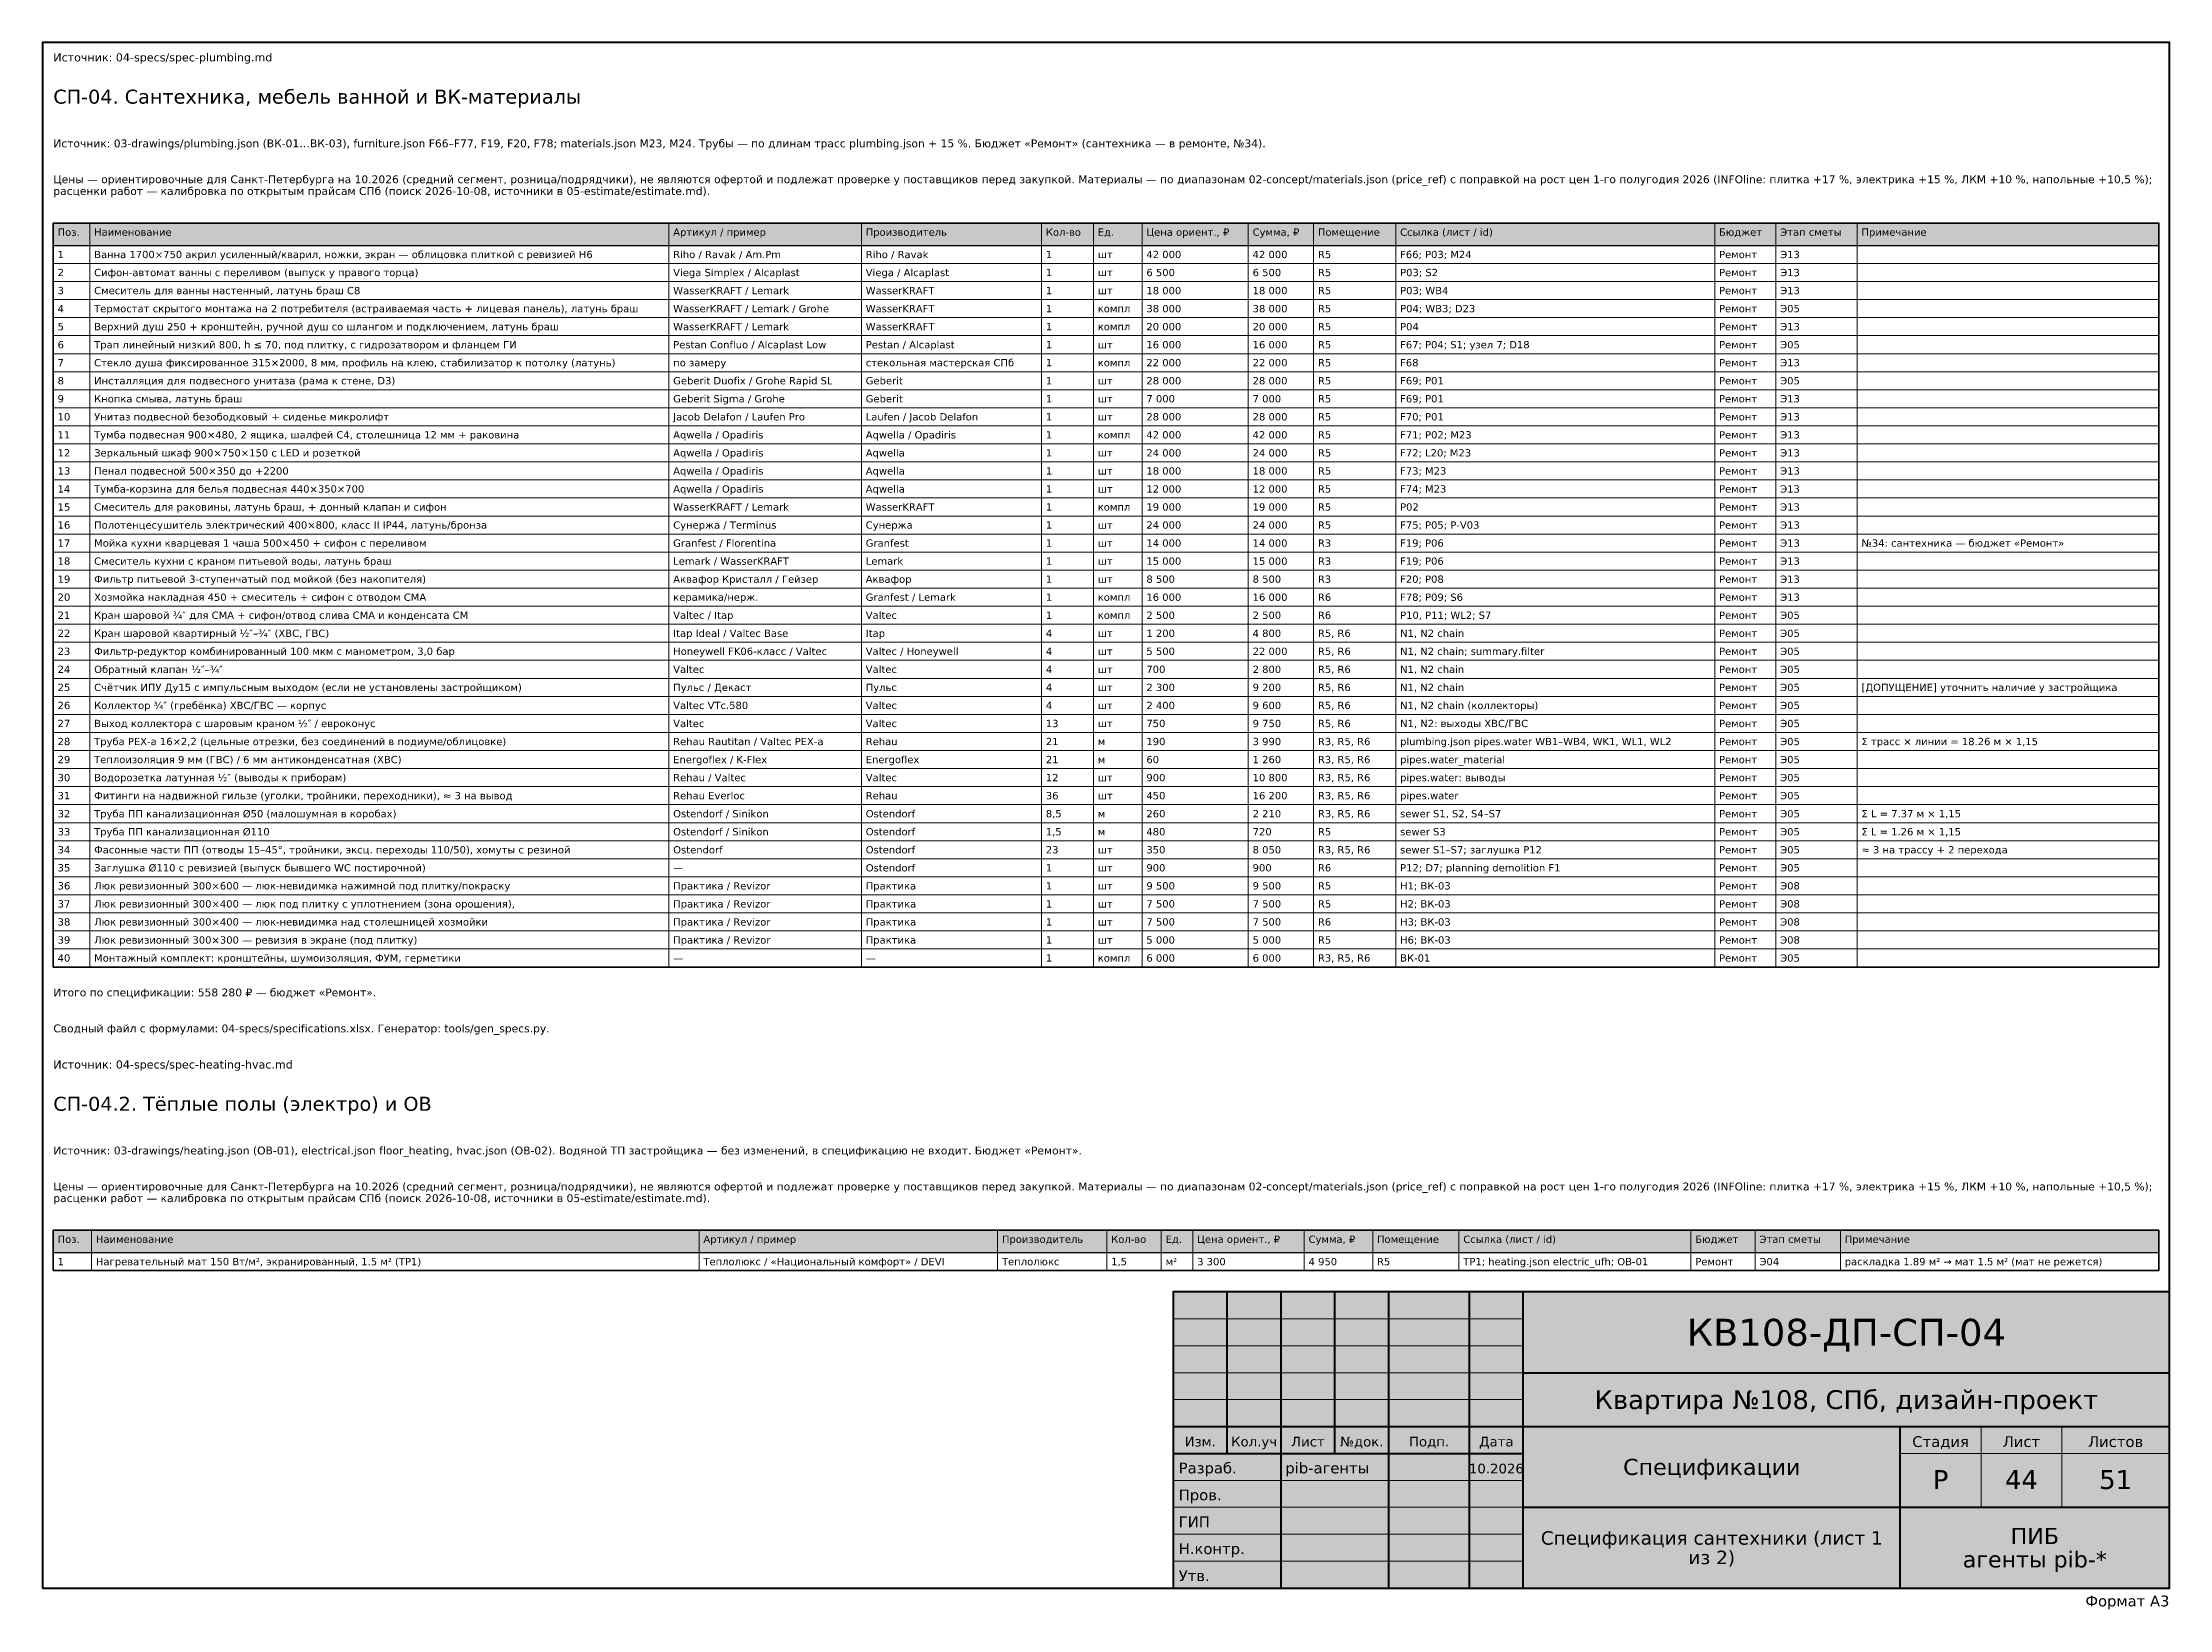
# Model space of a CAD drawing. Header units: millimetres. Extents: x 20 to 415, y 1 to 292.
import ezdxf
from ezdxf.enums import TextEntityAlignment as Align

# ---------------------------------------------------------------- set-up
doc = ezdxf.new("R2010")
doc.units = ezdxf.units.MM
doc.layers.add('FRAME', color=7, linetype='CONTINUOUS')
doc.layers.add('TEXT', color=7, linetype='CONTINUOUS')
doc.styles.add('GOST', font='DejaVuSans.ttf')

msp = doc.modelspace()

# ---------------------------------------------------------------- texts
at = {"layer": 'FRAME', "color": 7, "style": 'GOST'}
for s, height, p in [('КВ108-ДП-СП-04', 5, (355, 50)), ('Квартира №108, СПб, дизайн-проект', 3.5, (355, 38.25)), ('Изм.', 1.8, (235, 31.3)), ('Кол.уч', 1.8, (245, 31.3)), ('Лист', 1.8, (255, 31.3)), ('№док.', 1.8, (265, 31.3)), ('Подп.', 1.8, (277.5, 31.3)), ('Дата', 1.8, (290, 31.3)), ('Стадия', 2, (372.5, 31.2)), ('Лист', 2, (387.5, 31.2)), ('Листов', 2, (405, 31.2)), ('10.2026', 1.8, (290, 26.3)), ('Спецификации', 3, (330, 26)), ('Р', 3.5, (372.5, 23.4)), ('44', 3.5, (387.5, 23.4)), ('51', 3.5, (405, 23.4)), ('ПИБ', 3, (390, 13.18)), ('Спецификация сантехники (лист 1', 2.5, (330, 13.06)), ('из 2)', 2.5, (330, 9.44)), ('агенты pib-*', 3, (390, 8.83))]:
    msp.add_text(s, height=height, dxfattribs=at).set_placement(p, align=Align.CENTER)
for s, p in [('Разраб.', (231, 26.3)), ('pib-агенты', (250.8, 26.3)), ('Пров.', (231, 21.3)), ('ГИП', (231, 16.3)), ('Н.контр.', (231, 11.3)), ('Утв.', (231, 6.3))]:
    msp.add_text(s, height=2, dxfattribs=at).set_placement(p)
msp.add_text('Формат A3', height=2, dxfattribs=at).set_placement((415, 1.6), align=Align.RIGHT)
at = {"layer": 'TEXT', "color": 7, "style": 'GOST'}
for s, height, p in [('Источник: 04-specs/spec-plumbing.md', 1.5, (22, 288.5)), ('СП-04. Сантехника, мебель ванной и ВК-материалы', 2.6, (22, 280.65)), ('Источник: 03-drawings/plumbing.json (ВК-01…ВК-03), furniture.json F66–F77, F19, F20, F78; materials.json M23, M24. Трубы — по длинам трасс plumbing.json + 15 %. Бюджет «Ремонт» (сантехника — в ремонте, №34).', 1.45, (22, 272.55)), ('расценки работ — калибровка по открытым прайсам СПб (поиск 2026-10-08, источники в 05-estimate/estimate.md).', 1.45, (22, 263.7)), ('Цены — ориентировочные для Санкт-Петербурга на 10.2026 (средний сегмент, розница/подрядчики), не являются офертой и подлежат проверке у поставщиков перед закупкой. Материалы — по диапазонам 02-concept/materials.json (price_ref) с поправкой на рост цен 1-го полугодия 2026 (INFOline: плитка +17 %, электрика +15 %, ЛКМ +10 %, напольные +10,5 %);', 1.45, (22, 265.88)), ('Поз.', 1.35, (22.8, 256.12)), ('Наименование', 1.35, (29.58, 256.12)), ('Артикул / пример', 1.35, (137.12, 256.12)), ('Производитель', 1.35, (172.88, 256.12)), ('Кол-во', 1.35, (206.33, 256.12)), ('Ед.', 1.35, (215.97, 256.12)), ('Цена ориент., ₽', 1.35, (225, 256.12)), ('Сумма, ₽', 1.35, (244.73, 256.12)), ('Помещение', 1.35, (256.85, 256.12)), ('Ссылка (лист / id)', 1.35, (272.12, 256.12)), ('Бюджет', 1.35, (331.35, 256.12)), ('Этап сметы', 1.35, (342.71, 256.12)), ('Примечание', 1.35, (357.8, 256.12)), ('1', 1.35, (22.8, 251.97)), ('Ванна 1700×750 акрил усиленный/кварил, ножки, экран — облицовка плиткой с ревизией H6', 1.35, (29.58, 251.97)), ('Riho / Ravak / Am.Pm', 1.35, (137.12, 251.97)), ('Riho / Ravak', 1.35, (172.88, 251.97)), ('1', 1.35, (206.33, 251.97)), ('шт', 1.35, (215.97, 251.97)), ('42 000', 1.35, (225, 251.97)), ('42 000', 1.35, (244.73, 251.97)), ('R5', 1.35, (256.85, 251.97)), ('F66; P03; M24', 1.35, (272.12, 251.97)), ('Ремонт', 1.35, (331.35, 251.97)), ('Э13', 1.35, (342.71, 251.97)), ('2', 1.35, (22.8, 248.62)), ('Сифон-автомат ванны с переливом (выпуск у правого торца)', 1.35, (29.58, 248.62)), ('Viega Simplex / Alcaplast', 1.35, (137.12, 248.62)), ('Viega / Alcaplast', 1.35, (172.88, 248.62)), ('1', 1.35, (206.33, 248.62)), ('шт', 1.35, (215.97, 248.62)), ('6 500', 1.35, (225, 248.62)), ('6 500', 1.35, (244.73, 248.62)), ('R5', 1.35, (256.85, 248.62)), ('P03; S2', 1.35, (272.12, 248.62)), ('Ремонт', 1.35, (331.35, 248.62)), ('Э13', 1.35, (342.71, 248.62)), ('3', 1.35, (22.8, 245.27)), ('Смеситель для ванны настенный, латунь браш C8', 1.35, (29.58, 245.27)), ('WasserKRAFT / Lemark', 1.35, (137.12, 245.27)), ('WasserKRAFT', 1.35, (172.88, 245.27)), ('1', 1.35, (206.33, 245.27)), ('шт', 1.35, (215.97, 245.27)), ('18 000', 1.35, (225, 245.27)), ('18 000', 1.35, (244.73, 245.27)), ('R5', 1.35, (256.85, 245.27)), ('P03; WB4', 1.35, (272.12, 245.27)), ('Ремонт', 1.35, (331.35, 245.27)), ('Э13', 1.35, (342.71, 245.27)), ('4', 1.35, (22.8, 241.92)), ('Термостат скрытого монтажа на 2 потребителя (встраиваемая часть + лицевая панель), латунь браш', 1.35, (29.58, 241.92)), ('WasserKRAFT / Lemark / Grohe', 1.35, (137.12, 241.92)), ('WasserKRAFT', 1.35, (172.88, 241.92)), ('1', 1.35, (206.33, 241.92)), ('компл', 1.35, (215.97, 241.92)), ('38 000', 1.35, (225, 241.92)), ('38 000', 1.35, (244.73, 241.92)), ('R5', 1.35, (256.85, 241.92)), ('P04; WB3; D23', 1.35, (272.12, 241.92)), ('Ремонт', 1.35, (331.35, 241.92)), ('Э05', 1.35, (342.71, 241.92)), ('5', 1.35, (22.8, 238.57)), ('Верхний душ 250 + кронштейн, ручной душ со шлангом и подключением, латунь браш', 1.35, (29.58, 238.57)), ('WasserKRAFT / Lemark', 1.35, (137.12, 238.57)), ('WasserKRAFT', 1.35, (172.88, 238.57)), ('1', 1.35, (206.33, 238.57)), ('компл', 1.35, (215.97, 238.57)), ('20 000', 1.35, (225, 238.57)), ('20 000', 1.35, (244.73, 238.57)), ('R5', 1.35, (256.85, 238.57)), ('P04', 1.35, (272.12, 238.57)), ('Ремонт', 1.35, (331.35, 238.57)), ('Э13', 1.35, (342.71, 238.57)), ('6', 1.35, (22.8, 235.22)), ('7', 1.35, (22.8, 231.88)), ('Трап линейный низкий 800, h ≤ 70, под плитку, с гидрозатвором и фланцем ГИ', 1.35, (29.58, 235.22)), ('Стекло душа фиксированное 315×2000, 8 мм, профиль на клею, стабилизатор к потолку (латунь)', 1.35, (29.58, 231.88)), ('Pestan Confluo / Alcaplast Low', 1.35, (137.12, 235.22)), ('стекольная мастерская СПб', 1.35, (172.88, 231.88)), ('Pestan / Alcaplast', 1.35, (172.88, 235.22)), ('1', 1.35, (206.33, 235.22)), ('1', 1.35, (206.33, 231.88)), ('шт', 1.35, (215.97, 235.22)), ('22 000', 1.35, (225, 231.88)), ('16 000', 1.35, (225, 235.22)), ('22 000', 1.35, (244.73, 231.88)), ('16 000', 1.35, (244.73, 235.22)), ('R5', 1.35, (256.85, 235.22)), ('R5', 1.35, (256.85, 231.88)), ('F67; P04; S1; узел 7; D18', 1.35, (272.12, 235.22)), ('F68', 1.35, (272.12, 231.88)), ('Ремонт', 1.35, (331.35, 235.22)), ('Ремонт', 1.35, (331.35, 231.88)), ('Э05', 1.35, (342.71, 235.22)), ('Э13', 1.35, (342.71, 231.88)), ('8', 1.35, (22.8, 228.53)), ('Инсталляция для подвесного унитаза (рама к стене, D3)', 1.35, (29.58, 228.53)), ('Geberit Duofix / Grohe Rapid SL', 1.35, (137.12, 228.53)), ('по замеру', 1.35, (137.12, 231.88)), ('Geberit', 1.35, (172.88, 228.53)), ('1', 1.35, (206.33, 228.53)), ('компл', 1.35, (215.97, 231.88)), ('шт', 1.35, (215.97, 228.53)), ('28 000', 1.35, (225, 228.53)), ('28 000', 1.35, (244.73, 228.53)), ('R5', 1.35, (256.85, 228.53)), ('F69; P01', 1.35, (272.12, 228.53)), ('Ремонт', 1.35, (331.35, 228.53)), ('Э05', 1.35, (342.71, 228.53)), ('9', 1.35, (22.8, 225.18)), ('Кнопка смыва, латунь браш', 1.35, (29.58, 225.18)), ('Geberit Sigma / Grohe', 1.35, (137.12, 225.18)), ('Geberit', 1.35, (172.88, 225.18)), ('1', 1.35, (206.33, 225.18)), ('шт', 1.35, (215.97, 225.18)), ('7 000', 1.35, (225, 225.18)), ('7 000', 1.35, (244.73, 225.18)), ('R5', 1.35, (256.85, 225.18)), ('F69; P01', 1.35, (272.12, 225.18)), ('Ремонт', 1.35, (331.35, 225.18)), ('Э13', 1.35, (342.71, 225.18)), ('10', 1.35, (22.8, 221.83)), ('Унитаз подвесной безободковый + сиденье микролифт', 1.35, (29.58, 221.83)), ('Jacob Delafon / Laufen Pro', 1.35, (137.12, 221.83)), ('Laufen / Jacob Delafon', 1.35, (172.88, 221.83)), ('1', 1.35, (206.33, 221.83)), ('шт', 1.35, (215.97, 221.83)), ('28 000', 1.35, (225, 221.83)), ('28 000', 1.35, (244.73, 221.83)), ('R5', 1.35, (256.85, 221.83)), ('F70; P01', 1.35, (272.12, 221.83)), ('Ремонт', 1.35, (331.35, 221.83)), ('Э13', 1.35, (342.71, 221.83)), ('11', 1.35, (22.8, 218.48)), ('Тумба подвесная 900×480, 2 ящика, шалфей C4, столешница 12 мм + раковина', 1.35, (29.58, 218.48)), ('Aqwella / Opadiris', 1.35, (137.12, 218.48)), ('Aqwella / Opadiris', 1.35, (172.88, 218.48)), ('1', 1.35, (206.33, 218.48)), ('компл', 1.35, (215.97, 218.48)), ('42 000', 1.35, (225, 218.48)), ('42 000', 1.35, (244.73, 218.48)), ('R5', 1.35, (256.85, 218.48)), ('F71; P02; M23', 1.35, (272.12, 218.48)), ('Ремонт', 1.35, (331.35, 218.48)), ('Э13', 1.35, (342.71, 218.48)), ('12', 1.35, (22.8, 215.13)), ('Зеркальный шкаф 900×750×150 с LED и розеткой', 1.35, (29.58, 215.13)), ('Aqwella / Opadiris', 1.35, (137.12, 215.13)), ('Aqwella', 1.35, (172.88, 215.13)), ('1', 1.35, (206.33, 215.13)), ('шт', 1.35, (215.97, 215.13)), ('24 000', 1.35, (225, 215.13)), ('24 000', 1.35, (244.73, 215.13)), ('R5', 1.35, (256.85, 215.13)), ('F72; L20; M23', 1.35, (272.12, 215.13)), ('Ремонт', 1.35, (331.35, 215.13)), ('Э13', 1.35, (342.71, 215.13)), ('13', 1.35, (22.8, 211.78)), ('14', 1.35, (22.8, 208.43)), ('Тумба-корзина для белья подвесная 440×350×700', 1.35, (29.58, 208.43)), ('Пенал подвесной 500×350 до +2200', 1.35, (29.58, 211.78)), ('Aqwella / Opadiris', 1.35, (137.12, 211.78)), ('Aqwella / Opadiris', 1.35, (137.12, 208.43)), ('Aqwella', 1.35, (172.88, 211.78)), ('Aqwella', 1.35, (172.88, 208.43)), ('1', 1.35, (206.33, 211.78)), ('1', 1.35, (206.33, 208.43)), ('шт', 1.35, (215.97, 211.78)), ('шт', 1.35, (215.97, 208.43)), ('18 000', 1.35, (225, 211.78)), ('12 000', 1.35, (225, 208.43)), ('18 000', 1.35, (244.73, 211.78)), ('12 000', 1.35, (244.73, 208.43)), ('R5', 1.35, (256.85, 211.78)), ('R5', 1.35, (256.85, 208.43)), ('F73; M23', 1.35, (272.12, 211.78)), ('F74; M23', 1.35, (272.12, 208.43)), ('Ремонт', 1.35, (331.35, 211.78)), ('Ремонт', 1.35, (331.35, 208.43)), ('Э13', 1.35, (342.71, 211.78)), ('Э13', 1.35, (342.71, 208.43)), ('15', 1.35, (22.8, 205.08)), ('Смеситель для раковины, латунь браш, + донный клапан и сифон', 1.35, (29.58, 205.08)), ('WasserKRAFT / Lemark', 1.35, (137.12, 205.08)), ('WasserKRAFT', 1.35, (172.88, 205.08)), ('1', 1.35, (206.33, 205.08)), ('компл', 1.35, (215.97, 205.08)), ('19 000', 1.35, (225, 205.08)), ('19 000', 1.35, (244.73, 205.08)), ('R5', 1.35, (256.85, 205.08)), ('P02', 1.35, (272.12, 205.08)), ('Ремонт', 1.35, (331.35, 205.08)), ('Э13', 1.35, (342.71, 205.08)), ('16', 1.35, (22.8, 201.73)), ('Полотенцесушитель электрический 400×800, класс II IP44, латунь/бронза', 1.35, (29.58, 201.73)), ('Сунержа / Terminus', 1.35, (137.12, 201.73)), ('Сунержа', 1.35, (172.88, 201.73)), ('1', 1.35, (206.33, 201.73)), ('шт', 1.35, (215.97, 201.73)), ('24 000', 1.35, (225, 201.73)), ('24 000', 1.35, (244.73, 201.73)), ('R5', 1.35, (256.85, 201.73)), ('F75; P05; P-V03', 1.35, (272.12, 201.73)), ('Ремонт', 1.35, (331.35, 201.73)), ('Э13', 1.35, (342.71, 201.73)), ('17', 1.35, (22.8, 198.38)), ('Мойка кухни кварцевая 1 чаша 500×450 + сифон с переливом', 1.35, (29.58, 198.38)), ('Granfest / Florentina', 1.35, (137.12, 198.38)), ('Granfest', 1.35, (172.88, 198.38)), ('1', 1.35, (206.33, 198.38)), ('шт', 1.35, (215.97, 198.38)), ('14 000', 1.35, (225, 198.38)), ('14 000', 1.35, (244.73, 198.38)), ('R3', 1.35, (256.85, 198.38)), ('F19; P06', 1.35, (272.12, 198.38)), ('Ремонт', 1.35, (331.35, 198.38)), ('Э13', 1.35, (342.71, 198.38)), ('№34: сантехника — бюджет «Ремонт»', 1.35, (357.8, 198.38)), ('18', 1.35, (22.8, 195.03)), ('Смеситель кухни с краном питьевой воды, латунь браш', 1.35, (29.58, 195.03)), ('Lemark / WasserKRAFT', 1.35, (137.12, 195.03)), ('Lemark', 1.35, (172.88, 195.03)), ('1', 1.35, (206.33, 195.03)), ('шт', 1.35, (215.97, 195.03)), ('15 000', 1.35, (225, 195.03)), ('15 000', 1.35, (244.73, 195.03)), ('R3', 1.35, (256.85, 195.03)), ('F19; P06', 1.35, (272.12, 195.03)), ('Ремонт', 1.35, (331.35, 195.03)), ('Э13', 1.35, (342.71, 195.03)), ('20', 1.35, (22.8, 188.33)), ('19', 1.35, (22.8, 191.68)), ('Хозмойка накладная 450 + смеситель + сифон с отводом СМА', 1.35, (29.58, 188.33)), ('Фильтр питьевой 3-ступенчатый под мойкой (без накопителя)', 1.35, (29.58, 191.68)), ('Аквафор Кристалл / Гейзер', 1.35, (137.12, 191.68)), ('керамика/нерж.', 1.35, (137.12, 188.33)), ('Аквафор', 1.35, (172.88, 191.68)), ('Granfest / Lemark', 1.35, (172.88, 188.33)), ('1', 1.35, (206.33, 191.68)), ('1', 1.35, (206.33, 188.33)), ('шт', 1.35, (215.97, 191.68)), ('8 500', 1.35, (225, 191.68)), ('16 000', 1.35, (225, 188.33)), ('8 500', 1.35, (244.73, 191.68)), ('16 000', 1.35, (244.73, 188.33)), ('R3', 1.35, (256.85, 191.68)), ('R6', 1.35, (256.85, 188.33)), ('F20; P08', 1.35, (272.12, 191.68)), ('F78; P09; S6', 1.35, (272.12, 188.33)), ('Ремонт', 1.35, (331.35, 191.68)), ('Ремонт', 1.35, (331.35, 188.33)), ('Э13', 1.35, (342.71, 191.68)), ('Э13', 1.35, (342.71, 188.33)), ('21', 1.35, (22.8, 184.98)), ('Кран шаровой ¾″ для СМА + сифон/отвод слива СМА и конденсата СМ', 1.35, (29.58, 184.98)), ('Valtec / Itap', 1.35, (137.12, 184.98)), ('Valtec', 1.35, (172.88, 184.98)), ('1', 1.35, (206.33, 184.98)), ('компл', 1.35, (215.97, 188.33)), ('компл', 1.35, (215.97, 184.98)), ('2 500', 1.35, (225, 184.98)), ('2 500', 1.35, (244.73, 184.98)), ('R6', 1.35, (256.85, 184.98)), ('P10, P11; WL2; S7', 1.35, (272.12, 184.98)), ('Ремонт', 1.35, (331.35, 184.98)), ('Э05', 1.35, (342.71, 184.98)), ('22', 1.35, (22.8, 181.63)), ('Кран шаровой квартирный ½″–¾″ (ХВС, ГВС)', 1.35, (29.58, 181.63)), ('Itap Ideal / Valtec Base', 1.35, (137.12, 181.63)), ('Itap', 1.35, (172.88, 181.63)), ('4', 1.35, (206.33, 181.63)), ('шт', 1.35, (215.97, 181.63)), ('1 200', 1.35, (225, 181.63)), ('4 800', 1.35, (244.73, 181.63)), ('R5, R6', 1.35, (256.85, 181.63)), ('N1, N2 chain', 1.35, (272.12, 181.63)), ('Ремонт', 1.35, (331.35, 181.63)), ('Э05', 1.35, (342.71, 181.63)), ('23', 1.35, (22.8, 178.28)), ('Фильтр-редуктор комбинированный 100 мкм с манометром, 3,0 бар', 1.35, (29.58, 178.28)), ('Honeywell FK06-класс / Valtec', 1.35, (137.12, 178.28)), ('Valtec / Honeywell', 1.35, (172.88, 178.28)), ('4', 1.35, (206.33, 178.28)), ('шт', 1.35, (215.97, 178.28)), ('5 500', 1.35, (225, 178.28)), ('22 000', 1.35, (244.73, 178.28)), ('R5, R6', 1.35, (256.85, 178.28)), ('N1, N2 chain; summary.filter', 1.35, (272.12, 178.28)), ('Ремонт', 1.35, (331.35, 178.28)), ('Э05', 1.35, (342.71, 178.28)), ('24', 1.35, (22.8, 174.93)), ('Обратный клапан ½″–¾″', 1.35, (29.58, 174.93)), ('Valtec', 1.35, (137.12, 174.93)), ('Valtec', 1.35, (172.88, 174.93)), ('4', 1.35, (206.33, 174.93)), ('шт', 1.35, (215.97, 174.93)), ('700', 1.35, (225, 174.93)), ('2 800', 1.35, (244.73, 174.93)), ('R5, R6', 1.35, (256.85, 174.93)), ('N1, N2 chain', 1.35, (272.12, 174.93)), ('Ремонт', 1.35, (331.35, 174.93)), ('Э05', 1.35, (342.71, 174.93)), ('25', 1.35, (22.8, 171.58)), ('Счётчик ИПУ Ду15 с импульсным выходом (если не установлены застройщиком)', 1.35, (29.58, 171.58)), ('Пульс / Декаст', 1.35, (137.12, 171.58)), ('Пульс', 1.35, (172.88, 171.58)), ('4', 1.35, (206.33, 171.58)), ('шт', 1.35, (215.97, 171.58)), ('2 300', 1.35, (225, 171.58)), ('9 200', 1.35, (244.73, 171.58)), ('R5, R6', 1.35, (256.85, 171.58)), ('N1, N2 chain', 1.35, (272.12, 171.58)), ('Ремонт', 1.35, (331.35, 171.58)), ('Э05', 1.35, (342.71, 171.58)), ('[ДОПУЩЕНИЕ] уточнить наличие у застройщика', 1.35, (357.8, 171.58)), ('26', 1.35, (22.8, 168.23)), ('27', 1.35, (22.8, 164.88)), ('Коллектор ¾″ (гребёнка) ХВС/ГВС — корпус', 1.35, (29.58, 168.23)), ('Выход коллектора с шаровым краном ½″ / евроконус', 1.35, (29.58, 164.88)), ('Valtec VTc.580', 1.35, (137.12, 168.23)), ('Valtec', 1.35, (137.12, 164.88)), ('Valtec', 1.35, (172.88, 168.23)), ('Valtec', 1.35, (172.88, 164.88)), ('4', 1.35, (206.33, 168.23)), ('13', 1.35, (206.33, 164.88)), ('шт', 1.35, (215.97, 168.23)), ('2 400', 1.35, (225, 168.23)), ('750', 1.35, (225, 164.88)), ('9 600', 1.35, (244.73, 168.23)), ('9 750', 1.35, (244.73, 164.88)), ('R5, R6', 1.35, (256.85, 168.23)), ('R5, R6', 1.35, (256.85, 164.88)), ('N1, N2 chain (коллекторы)', 1.35, (272.12, 168.23)), ('N1, N2: выходы ХВС/ГВС', 1.35, (272.12, 164.88)), ('Ремонт', 1.35, (331.35, 168.23)), ('Ремонт', 1.35, (331.35, 164.88)), ('Э05', 1.35, (342.71, 168.23)), ('Э05', 1.35, (342.71, 164.88)), ('28', 1.35, (22.8, 161.53)), ('Труба PEX-a 16×2,2 (цельные отрезки, без соединений в подиуме/облицовке)', 1.35, (29.58, 161.53)), ('Rehau Rautitan / Valtec PEX-a', 1.35, (137.12, 161.53)), ('Rehau', 1.35, (172.88, 161.53)), ('21', 1.35, (206.33, 161.53)), ('шт', 1.35, (215.97, 164.88)), ('м', 1.35, (215.97, 161.53)), ('190', 1.35, (225, 161.53)), ('3 990', 1.35, (244.73, 161.53)), ('R3, R5, R6', 1.35, (256.85, 161.53)), ('plumbing.json pipes.water WB1–WB4, WK1, WL1, WL2', 1.35, (272.12, 161.53)), ('Ремонт', 1.35, (331.35, 161.53)), ('Э05', 1.35, (342.71, 161.53)), ('Σ трасс × линии = 18.26 м × 1,15', 1.35, (357.8, 161.53)), ('29', 1.35, (22.8, 158.18)), ('Теплоизоляция 9 мм (ГВС) / 6 мм антиконденсатная (ХВС)', 1.35, (29.58, 158.18)), ('Energoflex / K-Flex', 1.35, (137.12, 158.18)), ('Energoflex', 1.35, (172.88, 158.18)), ('21', 1.35, (206.33, 158.18)), ('м', 1.35, (215.97, 158.18)), ('60', 1.35, (225, 158.18)), ('1 260', 1.35, (244.73, 158.18)), ('R3, R5, R6', 1.35, (256.85, 158.18)), ('pipes.water_material', 1.35, (272.12, 158.18)), ('Ремонт', 1.35, (331.35, 158.18)), ('Э05', 1.35, (342.71, 158.18)), ('30', 1.35, (22.8, 154.83)), ('Водорозетка латунная ½″ (выводы к приборам)', 1.35, (29.58, 154.83)), ('Rehau / Valtec', 1.35, (137.12, 154.83)), ('Valtec', 1.35, (172.88, 154.83)), ('12', 1.35, (206.33, 154.83)), ('шт', 1.35, (215.97, 154.83)), ('900', 1.35, (225, 154.83)), ('10 800', 1.35, (244.73, 154.83)), ('R3, R5, R6', 1.35, (256.85, 154.83)), ('pipes.water: выводы', 1.35, (272.12, 154.83)), ('Ремонт', 1.35, (331.35, 154.83)), ('Э05', 1.35, (342.71, 154.83)), ('31', 1.35, (22.8, 151.48)), ('Фитинги на надвижной гильзе (уголки, тройники, переходники), ≈ 3 на вывод', 1.35, (29.58, 151.48)), ('Rehau Everloc', 1.35, (137.12, 151.48)), ('Rehau', 1.35, (172.88, 151.48)), ('36', 1.35, (206.33, 151.48)), ('шт', 1.35, (215.97, 151.48)), ('450', 1.35, (225, 151.48)), ('16 200', 1.35, (244.73, 151.48)), ('R3, R5, R6', 1.35, (256.85, 151.48)), ('pipes.water', 1.35, (272.12, 151.48)), ('Ремонт', 1.35, (331.35, 151.48)), ('Э05', 1.35, (342.71, 151.48)), ('32', 1.35, (22.8, 148.13)), ('Труба ПП канализационная Ø50 (малошумная в коробах)', 1.35, (29.58, 148.13)), ('Труба ПП канализационная Ø110', 1.35, (29.58, 144.78)), ('Ostendorf / Sinikon', 1.35, (137.12, 148.13)), ('Ostendorf / Sinikon', 1.35, (137.12, 144.78)), ('Ostendorf', 1.35, (172.88, 148.13)), ('Ostendorf', 1.35, (172.88, 144.78)), ('8,5', 1.35, (206.33, 148.13)), ('м', 1.35, (215.97, 148.13)), ('260', 1.35, (225, 148.13)), ('2 210', 1.35, (244.73, 148.13)), ('R3, R5, R6', 1.35, (256.85, 148.13)), ('sewer S1, S2, S4–S7', 1.35, (272.12, 148.13)), ('Ремонт', 1.35, (331.35, 148.13)), ('Э05', 1.35, (342.71, 148.13)), ('Σ L = 7.37 м × 1,15', 1.35, (357.8, 148.13)), ('33', 1.35, (22.8, 144.78)), ('34', 1.35, (22.8, 141.43)), ('Фасонные части ПП (отводы 15–45°, тройники, эксц. переходы 110/50), хомуты с резиной', 1.35, (29.58, 141.43)), ('Ostendorf', 1.35, (137.12, 141.43)), ('Ostendorf', 1.35, (172.88, 141.43)), ('23', 1.35, (206.33, 141.43)), ('1,5', 1.35, (206.33, 144.78)), ('м', 1.35, (215.97, 144.78)), ('шт', 1.35, (215.97, 141.43)), ('480', 1.35, (225, 144.78)), ('350', 1.35, (225, 141.43)), ('8 050', 1.35, (244.73, 141.43)), ('720', 1.35, (244.73, 144.78)), ('R5', 1.35, (256.85, 144.78)), ('R3, R5, R6', 1.35, (256.85, 141.43)), ('sewer S3', 1.35, (272.12, 144.78)), ('sewer S1–S7; заглушка P12', 1.35, (272.12, 141.43)), ('Ремонт', 1.35, (331.35, 144.78)), ('Ремонт', 1.35, (331.35, 141.43)), ('Э05', 1.35, (342.71, 144.78)), ('Э05', 1.35, (342.71, 141.43)), ('Σ L = 1.26 м × 1,15', 1.35, (357.8, 144.78)), ('≈ 3 на трассу + 2 перехода', 1.35, (357.8, 141.43)), ('35', 1.35, (22.8, 138.08)), ('Заглушка Ø110 с ревизией (выпуск бывшего WC постирочной)', 1.35, (29.58, 138.08)), ('—', 1.35, (137.12, 138.08)), ('Ostendorf', 1.35, (172.88, 138.08)), ('1', 1.35, (206.33, 138.08)), ('шт', 1.35, (215.97, 138.08)), ('900', 1.35, (225, 138.08)), ('900', 1.35, (244.73, 138.08)), ('R6', 1.35, (256.85, 138.08)), ('P12; D7; planning demolition F1', 1.35, (272.12, 138.08)), ('Ремонт', 1.35, (331.35, 138.08)), ('Э05', 1.35, (342.71, 138.08)), ('36', 1.35, (22.8, 134.73)), ('Люк ревизионный 300×600 — люк-невидимка нажимной под плитку/покраску', 1.35, (29.58, 134.73)), ('Практика / Revizor', 1.35, (137.12, 134.73)), ('Практика', 1.35, (172.88, 134.73)), ('1', 1.35, (206.33, 134.73)), ('шт', 1.35, (215.97, 134.73)), ('9 500', 1.35, (225, 134.73)), ('9 500', 1.35, (244.73, 134.73)), ('R5', 1.35, (256.85, 134.73)), ('H1; ВК-03', 1.35, (272.12, 134.73)), ('Ремонт', 1.35, (331.35, 134.73)), ('Э08', 1.35, (342.71, 134.73)), ('37', 1.35, (22.8, 131.38)), ('Люк ревизионный 300×400 — люк под плитку с уплотнением (зона орошения),', 1.35, (29.58, 131.38)), ('Практика / Revizor', 1.35, (137.12, 131.38)), ('Практика', 1.35, (172.88, 131.38)), ('1', 1.35, (206.33, 131.38)), ('шт', 1.35, (215.97, 131.38)), ('7 500', 1.35, (225, 131.38)), ('7 500', 1.35, (244.73, 131.38)), ('R5', 1.35, (256.85, 131.38)), ('H2; ВК-03', 1.35, (272.12, 131.38)), ('Ремонт', 1.35, (331.35, 131.38)), ('Э08', 1.35, (342.71, 131.38)), ('38', 1.35, (22.8, 128.03)), ('Люк ревизионный 300×400 — люк-невидимка над столешницей хозмойки', 1.35, (29.58, 128.03)), ('Практика / Revizor', 1.35, (137.12, 128.03)), ('Практика', 1.35, (172.88, 128.03)), ('1', 1.35, (206.33, 128.03)), ('шт', 1.35, (215.97, 128.03)), ('7 500', 1.35, (225, 128.03)), ('7 500', 1.35, (244.73, 128.03)), ('R6', 1.35, (256.85, 128.03)), ('H3; ВК-03', 1.35, (272.12, 128.03)), ('Ремонт', 1.35, (331.35, 128.03)), ('Э08', 1.35, (342.71, 128.03)), ('40', 1.35, (22.8, 121.33)), ('39', 1.35, (22.8, 124.68)), ('Люк ревизионный 300×300 — ревизия в экране (под плитку)', 1.35, (29.58, 124.68)), ('Монтажный комплект: кронштейны, шумоизоляция, ФУМ, герметики', 1.35, (29.58, 121.33)), ('Практика / Revizor', 1.35, (137.12, 124.68)), ('Практика', 1.35, (172.88, 124.68)), ('1', 1.35, (206.33, 124.68)), ('1', 1.35, (206.33, 121.33)), ('шт', 1.35, (215.97, 124.68)), ('6 000', 1.35, (225, 121.33)), ('5 000', 1.35, (225, 124.68)), ('6 000', 1.35, (244.73, 121.33)), ('5 000', 1.35, (244.73, 124.68)), ('R5', 1.35, (256.85, 124.68)), ('R3, R5, R6', 1.35, (256.85, 121.33)), ('H6; ВК-03', 1.35, (272.12, 124.68)), ('ВК-01', 1.35, (272.12, 121.33)), ('Ремонт', 1.35, (331.35, 124.68)), ('Ремонт', 1.35, (331.35, 121.33)), ('Э08', 1.35, (342.71, 124.68)), ('Э05', 1.35, (342.71, 121.33)), ('—', 1.35, (137.12, 121.33)), ('—', 1.35, (172.88, 121.33)), ('компл', 1.35, (215.97, 121.33)), ('Итого по спецификации: 558 280 ₽ — бюджет «Ремонт».', 1.45, (22, 114.88)), ('Сводный файл с формулами: 04-specs/specifications.xlsx. Генератор: tools/gen_specs.py.', 1.45, (22, 108.2)), ('Источник: 04-specs/spec-heating-hvac.md', 1.5, (22, 101.48)), ('СП-04.2. Тёплые полы (электро) и ОВ', 2.6, (22, 93.63)), ('Источник: 03-drawings/heating.json (ОВ-01), electrical.json floor_heating, hvac.json (ОВ-02). Водяной ТП застройщика — без изменений, в спецификацию не входит. Бюджет «Ремонт».', 1.45, (22, 85.53)), ('Цены — ориентировочные для Санкт-Петербурга на 10.2026 (средний сегмент, розница/подрядчики), не являются офертой и подлежат проверке у поставщиков перед закупкой. Материалы — по диапазонам 02-concept/materials.json (price_ref) с поправкой на рост цен 1-го полугодия 2026 (INFOline: плитка +17 %, электрика +15 %, ЛКМ +10 %, напольные +10,5 %);', 1.45, (22, 78.85)), ('расценки работ — калибровка по открытым прайсам СПб (поиск 2026-10-08, источники в 05-estimate/estimate.md).', 1.45, (22, 76.68)), ('Поз.', 1.35, (22.8, 69.1)), ('Наименование', 1.35, (29.92, 69.1)), ('Артикул / пример', 1.35, (142.73, 69.1)), ('Производитель', 1.35, (198.18, 69.1)), ('Кол-во', 1.35, (218.46, 69.1)), ('Ед.', 1.35, (228.57, 69.1)), ('Цена ориент., ₽', 1.35, (234.43, 69.1)), ('Сумма, ₽', 1.35, (255.12, 69.1)), ('Помещение', 1.35, (267.83, 69.1)), ('Ссылка (лист / id)', 1.35, (283.85, 69.1)), ('Бюджет', 1.35, (326.94, 69.1)), ('Этап сметы', 1.35, (338.86, 69.1)), ('Примечание', 1.35, (354.69, 69.1)), ('1', 1.35, (22.8, 64.95)), ('Нагревательный мат 150 Вт/м², экранированный, 1.5 м² (TP1)', 1.35, (29.92, 64.95)), ('Теплолюкс / «Национальный комфорт» / DEVI', 1.35, (142.73, 64.95)), ('Теплолюкс', 1.35, (198.18, 64.95)), ('1,5', 1.35, (218.46, 64.95)), ('м²', 1.35, (228.57, 64.95)), ('3 300', 1.35, (234.43, 64.95)), ('4 950', 1.35, (255.12, 64.95)), ('R5', 1.35, (267.83, 64.95)), ('TP1; heating.json electric_ufh; ОВ-01', 1.35, (283.85, 64.95)), ('Ремонт', 1.35, (326.94, 64.95)), ('Э04', 1.35, (338.86, 64.95)), ('раскладка 1.89 м² → мат 1.5 м² (мат не режется)', 1.35, (354.69, 64.95))]:
    msp.add_text(s, height=height, dxfattribs=at).set_placement(p)

# ---------------------------------------------------------------- hatches: boundary and pattern name
at = {"layer": 'FRAME', "true_color": 0xffffff}
h = msp.add_hatch(color=7, dxfattribs=at)
h.dxf.hatch_style = 1
h.paths.add_polyline_path([(230, 5), (415, 5), (415, 60), (230, 60)])
at = {"layer": 'TEXT', "true_color": 0xe6e6e6}
h = msp.add_hatch(color=7, dxfattribs=at)
h.dxf.hatch_style = 1
h.paths.add_polyline_path([(22, 254.32), (413, 254.32), (413, 258.47), (22, 258.47)])
h = msp.add_hatch(color=7, dxfattribs=at)
h.dxf.hatch_style = 1
h.paths.add_polyline_path([(22, 67.3), (413, 67.3), (413, 71.45), (22, 71.45)])

# ---------------------------------------------------------------- linework, layer by layer
at = {"layer": 'FRAME', "color": 7, "lineweight": 50}
for points in [[(20, 5), (415, 5), (415, 292), (20, 292)], [(230, 5), (415, 5), (415, 60), (230, 60)]]:
    msp.add_lwpolyline(points, close=True, dxfattribs=at)
for points in [[(240, 30), (240, 60)], [(250, 5), (250, 60)], [(260, 30), (260, 60)], [(270, 5), (270, 60)], [(285, 5), (285, 60)], [(295, 5), (295, 60)], [(295, 45), (415, 45)], [(230, 35), (295, 35)], [(295, 35), (415, 35)], [(365, 5), (365, 35)], [(230, 30), (295, 30)], [(295, 20), (415, 20)]]:
    msp.add_lwpolyline(points, dxfattribs=at)
at = {"layer": 'FRAME', "color": 7, "lineweight": 20}
for points in [[(230, 55), (295, 55)], [(230, 50), (295, 50)], [(230, 45), (295, 45)], [(230, 40), (295, 40)], [(380, 20), (380, 35)], [(395, 20), (395, 35)], [(365, 30), (415, 30)], [(230, 25), (295, 25)], [(230, 20), (295, 20)], [(230, 15), (295, 15)], [(230, 10), (295, 10)]]:
    msp.add_lwpolyline(points, dxfattribs=at)
at = {"layer": 'TEXT', "color": 7, "lineweight": 25}
for points in [[(22, 254.32), (413, 254.32), (413, 258.47), (22, 258.47)], [(22, 67.3), (413, 67.3), (413, 71.45), (22, 71.45)]]:
    msp.add_lwpolyline(points, close=True, dxfattribs=at)
at = {"layer": 'TEXT', "color": 7, "lineweight": 15}
for points in [[(22, 258.47), (22, 254.32)], [(28.78, 258.47), (28.78, 254.32)], [(136.32, 258.47), (136.32, 254.32)], [(172.08, 258.47), (172.08, 254.32)], [(205.53, 258.47), (205.53, 254.32)], [(215.17, 258.47), (215.17, 254.32)], [(224.2, 258.47), (224.2, 254.32)], [(243.93, 258.47), (243.93, 254.32)], [(256.05, 258.47), (256.05, 254.32)], [(271.32, 258.47), (271.32, 254.32)], [(330.55, 258.47), (330.55, 254.32)], [(341.91, 258.47), (341.91, 254.32)], [(357, 258.47), (357, 254.32)], [(413, 258.47), (413, 254.32)], [(22, 254.32), (22, 250.97)], [(28.78, 254.32), (28.78, 250.97)], [(136.32, 254.32), (136.32, 250.97)], [(172.08, 254.32), (172.08, 250.97)], [(205.53, 254.32), (205.53, 250.97)], [(215.17, 254.32), (215.17, 250.97)], [(224.2, 254.32), (224.2, 250.97)], [(243.93, 254.32), (243.93, 250.97)], [(256.05, 254.32), (256.05, 250.97)], [(271.32, 254.32), (271.32, 250.97)], [(330.55, 254.32), (330.55, 250.97)], [(341.91, 254.32), (341.91, 250.97)], [(357, 254.32), (357, 250.97)], [(413, 254.32), (413, 250.97)], [(22, 250.97), (22, 247.62)], [(28.78, 250.97), (28.78, 247.62)], [(136.32, 250.97), (136.32, 247.62)], [(172.08, 250.97), (172.08, 247.62)], [(205.53, 250.97), (205.53, 247.62)], [(215.17, 250.97), (215.17, 247.62)], [(224.2, 250.97), (224.2, 247.62)], [(243.93, 250.97), (243.93, 247.62)], [(256.05, 250.97), (256.05, 247.62)], [(271.32, 250.97), (271.32, 247.62)], [(330.55, 250.97), (330.55, 247.62)], [(341.91, 250.97), (341.91, 247.62)], [(357, 250.97), (357, 247.62)], [(413, 250.97), (413, 247.62)], [(22, 247.62), (22, 244.27)], [(28.78, 247.62), (28.78, 244.27)], [(136.32, 247.62), (136.32, 244.27)], [(172.08, 247.62), (172.08, 244.27)], [(205.53, 247.62), (205.53, 244.27)], [(215.17, 247.62), (215.17, 244.27)], [(224.2, 247.62), (224.2, 244.27)], [(243.93, 247.62), (243.93, 244.27)], [(256.05, 247.62), (256.05, 244.27)], [(271.32, 247.62), (271.32, 244.27)], [(330.55, 247.62), (330.55, 244.27)], [(341.91, 247.62), (341.91, 244.27)], [(357, 247.62), (357, 244.27)], [(413, 247.62), (413, 244.27)], [(22, 244.27), (22, 240.92)], [(28.78, 244.27), (28.78, 240.92)], [(136.32, 244.27), (136.32, 240.92)], [(172.08, 244.27), (172.08, 240.92)], [(205.53, 244.27), (205.53, 240.92)], [(215.17, 244.27), (215.17, 240.92)], [(224.2, 244.27), (224.2, 240.92)], [(243.93, 244.27), (243.93, 240.92)], [(256.05, 244.27), (256.05, 240.92)], [(271.32, 244.27), (271.32, 240.92)], [(330.55, 244.27), (330.55, 240.92)], [(341.91, 244.27), (341.91, 240.92)], [(357, 244.27), (357, 240.92)], [(413, 244.27), (413, 240.92)], [(22, 240.92), (22, 237.57)], [(22, 237.57), (22, 234.22)], [(28.78, 240.92), (28.78, 237.57)], [(28.78, 237.57), (28.78, 234.22)], [(136.32, 240.92), (136.32, 237.57)], [(136.32, 237.57), (136.32, 234.22)], [(172.08, 240.92), (172.08, 237.57)], [(172.08, 237.57), (172.08, 234.22)], [(205.53, 240.92), (205.53, 237.57)], [(205.53, 237.57), (205.53, 234.22)], [(215.17, 240.92), (215.17, 237.57)], [(215.17, 237.57), (215.17, 234.22)], [(224.2, 240.92), (224.2, 237.57)], [(224.2, 237.57), (224.2, 234.22)], [(243.93, 240.92), (243.93, 237.57)], [(243.93, 237.57), (243.93, 234.22)], [(256.05, 240.92), (256.05, 237.57)], [(256.05, 237.57), (256.05, 234.22)], [(271.32, 240.92), (271.32, 237.57)], [(271.32, 237.57), (271.32, 234.22)], [(330.55, 240.92), (330.55, 237.57)], [(330.55, 237.57), (330.55, 234.22)], [(341.91, 240.92), (341.91, 237.57)], [(341.91, 237.57), (341.91, 234.22)], [(357, 240.92), (357, 237.57)], [(357, 237.57), (357, 234.22)], [(413, 240.92), (413, 237.57)], [(413, 237.57), (413, 234.22)], [(22, 234.22), (22, 230.88)], [(28.78, 234.22), (28.78, 230.88)], [(136.32, 234.22), (136.32, 230.88)], [(172.08, 234.22), (172.08, 230.88)], [(205.53, 234.22), (205.53, 230.88)], [(215.17, 234.22), (215.17, 230.88)], [(224.2, 234.22), (224.2, 230.88)], [(243.93, 234.22), (243.93, 230.88)], [(256.05, 234.22), (256.05, 230.88)], [(271.32, 234.22), (271.32, 230.88)], [(330.55, 234.22), (330.55, 230.88)], [(341.91, 234.22), (341.91, 230.88)], [(357, 234.22), (357, 230.88)], [(413, 234.22), (413, 230.88)], [(22, 230.88), (22, 227.53)], [(28.78, 230.88), (28.78, 227.53)], [(136.32, 230.88), (136.32, 227.53)], [(172.08, 230.88), (172.08, 227.53)], [(205.53, 230.88), (205.53, 227.53)], [(215.17, 230.88), (215.17, 227.53)], [(224.2, 230.88), (224.2, 227.53)], [(243.93, 230.88), (243.93, 227.53)], [(256.05, 230.88), (256.05, 227.53)], [(271.32, 230.88), (271.32, 227.53)], [(330.55, 230.88), (330.55, 227.53)], [(341.91, 230.88), (341.91, 227.53)], [(357, 230.88), (357, 227.53)], [(413, 230.88), (413, 227.53)], [(22, 227.53), (22, 224.18)], [(28.78, 227.53), (28.78, 224.18)], [(136.32, 227.53), (136.32, 224.18)], [(172.08, 227.53), (172.08, 224.18)], [(205.53, 227.53), (205.53, 224.18)], [(215.17, 227.53), (215.17, 224.18)], [(224.2, 227.53), (224.2, 224.18)], [(243.93, 227.53), (243.93, 224.18)], [(256.05, 227.53), (256.05, 224.18)], [(271.32, 227.53), (271.32, 224.18)], [(330.55, 227.53), (330.55, 224.18)], [(341.91, 227.53), (341.91, 224.18)], [(357, 227.53), (357, 224.18)], [(413, 227.53), (413, 224.18)], [(22, 224.18), (22, 220.83)], [(28.78, 224.18), (28.78, 220.83)], [(136.32, 224.18), (136.32, 220.83)], [(172.08, 224.18), (172.08, 220.83)], [(205.53, 224.18), (205.53, 220.83)], [(215.17, 224.18), (215.17, 220.83)], [(224.2, 224.18), (224.2, 220.83)], [(243.93, 224.18), (243.93, 220.83)], [(256.05, 224.18), (256.05, 220.83)], [(271.32, 224.18), (271.32, 220.83)], [(330.55, 224.18), (330.55, 220.83)], [(341.91, 224.18), (341.91, 220.83)], [(357, 224.18), (357, 220.83)], [(413, 224.18), (413, 220.83)], [(22, 220.83), (22, 217.48)], [(22, 217.48), (22, 214.13)], [(28.78, 220.83), (28.78, 217.48)], [(28.78, 217.48), (28.78, 214.13)], [(136.32, 220.83), (136.32, 217.48)], [(136.32, 217.48), (136.32, 214.13)], [(172.08, 220.83), (172.08, 217.48)], [(172.08, 217.48), (172.08, 214.13)], [(205.53, 220.83), (205.53, 217.48)], [(205.53, 217.48), (205.53, 214.13)], [(215.17, 220.83), (215.17, 217.48)], [(215.17, 217.48), (215.17, 214.13)], [(224.2, 220.83), (224.2, 217.48)], [(224.2, 217.48), (224.2, 214.13)], [(243.93, 220.83), (243.93, 217.48)], [(243.93, 217.48), (243.93, 214.13)], [(256.05, 220.83), (256.05, 217.48)], [(256.05, 217.48), (256.05, 214.13)], [(271.32, 220.83), (271.32, 217.48)], [(271.32, 217.48), (271.32, 214.13)], [(330.55, 220.83), (330.55, 217.48)], [(330.55, 217.48), (330.55, 214.13)], [(341.91, 220.83), (341.91, 217.48)], [(341.91, 217.48), (341.91, 214.13)], [(357, 220.83), (357, 217.48)], [(357, 217.48), (357, 214.13)], [(413, 220.83), (413, 217.48)], [(413, 217.48), (413, 214.13)], [(22, 214.13), (22, 210.78)], [(28.78, 214.13), (28.78, 210.78)], [(136.32, 214.13), (136.32, 210.78)], [(172.08, 214.13), (172.08, 210.78)], [(205.53, 214.13), (205.53, 210.78)], [(215.17, 214.13), (215.17, 210.78)], [(224.2, 214.13), (224.2, 210.78)], [(243.93, 214.13), (243.93, 210.78)], [(256.05, 214.13), (256.05, 210.78)], [(271.32, 214.13), (271.32, 210.78)], [(330.55, 214.13), (330.55, 210.78)], [(341.91, 214.13), (341.91, 210.78)], [(357, 214.13), (357, 210.78)], [(413, 214.13), (413, 210.78)], [(22, 210.78), (22, 207.43)], [(28.78, 210.78), (28.78, 207.43)], [(136.32, 210.78), (136.32, 207.43)], [(172.08, 210.78), (172.08, 207.43)], [(205.53, 210.78), (205.53, 207.43)], [(215.17, 210.78), (215.17, 207.43)], [(224.2, 210.78), (224.2, 207.43)], [(243.93, 210.78), (243.93, 207.43)], [(256.05, 210.78), (256.05, 207.43)], [(271.32, 210.78), (271.32, 207.43)], [(330.55, 210.78), (330.55, 207.43)], [(341.91, 210.78), (341.91, 207.43)], [(357, 210.78), (357, 207.43)], [(413, 210.78), (413, 207.43)], [(22, 207.43), (22, 204.08)], [(28.78, 207.43), (28.78, 204.08)], [(136.32, 207.43), (136.32, 204.08)], [(172.08, 207.43), (172.08, 204.08)], [(205.53, 207.43), (205.53, 204.08)], [(215.17, 207.43), (215.17, 204.08)], [(224.2, 207.43), (224.2, 204.08)], [(243.93, 207.43), (243.93, 204.08)], [(256.05, 207.43), (256.05, 204.08)], [(271.32, 207.43), (271.32, 204.08)], [(330.55, 207.43), (330.55, 204.08)], [(341.91, 207.43), (341.91, 204.08)], [(357, 207.43), (357, 204.08)], [(413, 207.43), (413, 204.08)], [(22, 204.08), (22, 200.73)], [(28.78, 204.08), (28.78, 200.73)], [(136.32, 204.08), (136.32, 200.73)], [(172.08, 204.08), (172.08, 200.73)], [(205.53, 204.08), (205.53, 200.73)], [(215.17, 204.08), (215.17, 200.73)], [(224.2, 204.08), (224.2, 200.73)], [(243.93, 204.08), (243.93, 200.73)], [(256.05, 204.08), (256.05, 200.73)], [(271.32, 204.08), (271.32, 200.73)], [(330.55, 204.08), (330.55, 200.73)], [(341.91, 204.08), (341.91, 200.73)], [(357, 204.08), (357, 200.73)], [(413, 204.08), (413, 200.73)], [(22, 200.73), (22, 197.38)], [(28.78, 200.73), (28.78, 197.38)], [(136.32, 200.73), (136.32, 197.38)], [(172.08, 200.73), (172.08, 197.38)], [(205.53, 200.73), (205.53, 197.38)], [(215.17, 200.73), (215.17, 197.38)], [(224.2, 200.73), (224.2, 197.38)], [(243.93, 200.73), (243.93, 197.38)], [(256.05, 200.73), (256.05, 197.38)], [(271.32, 200.73), (271.32, 197.38)], [(330.55, 200.73), (330.55, 197.38)], [(341.91, 200.73), (341.91, 197.38)], [(357, 200.73), (357, 197.38)], [(413, 200.73), (413, 197.38)], [(22, 197.38), (22, 194.03)], [(22, 194.03), (22, 190.68)], [(28.78, 197.38), (28.78, 194.03)], [(28.78, 194.03), (28.78, 190.68)], [(136.32, 197.38), (136.32, 194.03)], [(136.32, 194.03), (136.32, 190.68)], [(172.08, 197.38), (172.08, 194.03)], [(172.08, 194.03), (172.08, 190.68)], [(205.53, 197.38), (205.53, 194.03)], [(205.53, 194.03), (205.53, 190.68)], [(215.17, 197.38), (215.17, 194.03)], [(215.17, 194.03), (215.17, 190.68)], [(224.2, 197.38), (224.2, 194.03)], [(224.2, 194.03), (224.2, 190.68)], [(243.93, 197.38), (243.93, 194.03)], [(243.93, 194.03), (243.93, 190.68)], [(256.05, 197.38), (256.05, 194.03)], [(256.05, 194.03), (256.05, 190.68)], [(271.32, 197.38), (271.32, 194.03)], [(271.32, 194.03), (271.32, 190.68)], [(330.55, 197.38), (330.55, 194.03)], [(330.55, 194.03), (330.55, 190.68)], [(341.91, 197.38), (341.91, 194.03)], [(341.91, 194.03), (341.91, 190.68)], [(357, 197.38), (357, 194.03)], [(357, 194.03), (357, 190.68)], [(413, 197.38), (413, 194.03)], [(413, 194.03), (413, 190.68)], [(22, 190.68), (22, 187.33)], [(28.78, 190.68), (28.78, 187.33)], [(136.32, 190.68), (136.32, 187.33)], [(172.08, 190.68), (172.08, 187.33)], [(205.53, 190.68), (205.53, 187.33)], [(215.17, 190.68), (215.17, 187.33)], [(224.2, 190.68), (224.2, 187.33)], [(243.93, 190.68), (243.93, 187.33)], [(256.05, 190.68), (256.05, 187.33)], [(271.32, 190.68), (271.32, 187.33)], [(330.55, 190.68), (330.55, 187.33)], [(341.91, 190.68), (341.91, 187.33)], [(357, 190.68), (357, 187.33)], [(413, 190.68), (413, 187.33)], [(22, 187.33), (22, 183.98)], [(28.78, 187.33), (28.78, 183.98)], [(136.32, 187.33), (136.32, 183.98)], [(172.08, 187.33), (172.08, 183.98)], [(205.53, 187.33), (205.53, 183.98)], [(215.17, 187.33), (215.17, 183.98)], [(224.2, 187.33), (224.2, 183.98)], [(243.93, 187.33), (243.93, 183.98)], [(256.05, 187.33), (256.05, 183.98)], [(271.32, 187.33), (271.32, 183.98)], [(330.55, 187.33), (330.55, 183.98)], [(341.91, 187.33), (341.91, 183.98)], [(357, 187.33), (357, 183.98)], [(413, 187.33), (413, 183.98)], [(22, 183.98), (22, 180.63)], [(28.78, 183.98), (28.78, 180.63)], [(136.32, 183.98), (136.32, 180.63)], [(172.08, 183.98), (172.08, 180.63)], [(205.53, 183.98), (205.53, 180.63)], [(215.17, 183.98), (215.17, 180.63)], [(224.2, 183.98), (224.2, 180.63)], [(243.93, 183.98), (243.93, 180.63)], [(256.05, 183.98), (256.05, 180.63)], [(271.32, 183.98), (271.32, 180.63)], [(330.55, 183.98), (330.55, 180.63)], [(341.91, 183.98), (341.91, 180.63)], [(357, 183.98), (357, 180.63)], [(413, 183.98), (413, 180.63)], [(22, 180.63), (22, 177.28)], [(28.78, 180.63), (28.78, 177.28)], [(136.32, 180.63), (136.32, 177.28)], [(172.08, 180.63), (172.08, 177.28)], [(205.53, 180.63), (205.53, 177.28)], [(215.17, 180.63), (215.17, 177.28)], [(224.2, 180.63), (224.2, 177.28)], [(243.93, 180.63), (243.93, 177.28)], [(256.05, 180.63), (256.05, 177.28)], [(271.32, 180.63), (271.32, 177.28)], [(330.55, 180.63), (330.55, 177.28)], [(341.91, 180.63), (341.91, 177.28)], [(357, 180.63), (357, 177.28)], [(413, 180.63), (413, 177.28)], [(22, 177.28), (22, 173.93)], [(22, 173.93), (22, 170.58)], [(28.78, 177.28), (28.78, 173.93)], [(28.78, 173.93), (28.78, 170.58)], [(136.32, 177.28), (136.32, 173.93)], [(136.32, 173.93), (136.32, 170.58)], [(172.08, 177.28), (172.08, 173.93)], [(172.08, 173.93), (172.08, 170.58)], [(205.53, 177.28), (205.53, 173.93)], [(205.53, 173.93), (205.53, 170.58)], [(215.17, 177.28), (215.17, 173.93)], [(215.17, 173.93), (215.17, 170.58)], [(224.2, 177.28), (224.2, 173.93)], [(224.2, 173.93), (224.2, 170.58)], [(243.93, 177.28), (243.93, 173.93)], [(243.93, 173.93), (243.93, 170.58)], [(256.05, 177.28), (256.05, 173.93)], [(256.05, 173.93), (256.05, 170.58)], [(271.32, 177.28), (271.32, 173.93)], [(271.32, 173.93), (271.32, 170.58)], [(330.55, 177.28), (330.55, 173.93)], [(330.55, 173.93), (330.55, 170.58)], [(341.91, 177.28), (341.91, 173.93)], [(341.91, 173.93), (341.91, 170.58)], [(357, 177.28), (357, 173.93)], [(357, 173.93), (357, 170.58)], [(413, 177.28), (413, 173.93)], [(413, 173.93), (413, 170.58)], [(22, 170.58), (22, 167.23)], [(28.78, 170.58), (28.78, 167.23)], [(136.32, 170.58), (136.32, 167.23)], [(172.08, 170.58), (172.08, 167.23)], [(205.53, 170.58), (205.53, 167.23)], [(215.17, 170.58), (215.17, 167.23)], [(224.2, 170.58), (224.2, 167.23)], [(243.93, 170.58), (243.93, 167.23)], [(256.05, 170.58), (256.05, 167.23)], [(271.32, 170.58), (271.32, 167.23)], [(330.55, 170.58), (330.55, 167.23)], [(341.91, 170.58), (341.91, 167.23)], [(357, 170.58), (357, 167.23)], [(413, 170.58), (413, 167.23)], [(22, 167.23), (22, 163.88)], [(28.78, 167.23), (28.78, 163.88)], [(136.32, 167.23), (136.32, 163.88)], [(172.08, 167.23), (172.08, 163.88)], [(205.53, 167.23), (205.53, 163.88)], [(215.17, 167.23), (215.17, 163.88)], [(224.2, 167.23), (224.2, 163.88)], [(243.93, 167.23), (243.93, 163.88)], [(256.05, 167.23), (256.05, 163.88)], [(271.32, 167.23), (271.32, 163.88)], [(330.55, 167.23), (330.55, 163.88)], [(341.91, 167.23), (341.91, 163.88)], [(357, 167.23), (357, 163.88)], [(413, 167.23), (413, 163.88)], [(22, 163.88), (22, 160.53)], [(28.78, 163.88), (28.78, 160.53)], [(136.32, 163.88), (136.32, 160.53)], [(172.08, 163.88), (172.08, 160.53)], [(205.53, 163.88), (205.53, 160.53)], [(215.17, 163.88), (215.17, 160.53)], [(224.2, 163.88), (224.2, 160.53)], [(243.93, 163.88), (243.93, 160.53)], [(256.05, 163.88), (256.05, 160.53)], [(271.32, 163.88), (271.32, 160.53)], [(330.55, 163.88), (330.55, 160.53)], [(341.91, 163.88), (341.91, 160.53)], [(357, 163.88), (357, 160.53)], [(413, 163.88), (413, 160.53)], [(22, 160.53), (22, 157.18)], [(28.78, 160.53), (28.78, 157.18)], [(136.32, 160.53), (136.32, 157.18)], [(172.08, 160.53), (172.08, 157.18)], [(205.53, 160.53), (205.53, 157.18)], [(215.17, 160.53), (215.17, 157.18)], [(224.2, 160.53), (224.2, 157.18)], [(243.93, 160.53), (243.93, 157.18)], [(256.05, 160.53), (256.05, 157.18)], [(271.32, 160.53), (271.32, 157.18)], [(330.55, 160.53), (330.55, 157.18)], [(341.91, 160.53), (341.91, 157.18)], [(357, 160.53), (357, 157.18)], [(413, 160.53), (413, 157.18)], [(22, 157.18), (22, 153.83)], [(28.78, 157.18), (28.78, 153.83)], [(136.32, 157.18), (136.32, 153.83)], [(172.08, 157.18), (172.08, 153.83)], [(205.53, 157.18), (205.53, 153.83)], [(215.17, 157.18), (215.17, 153.83)], [(224.2, 157.18), (224.2, 153.83)], [(243.93, 157.18), (243.93, 153.83)], [(256.05, 157.18), (256.05, 153.83)], [(271.32, 157.18), (271.32, 153.83)], [(330.55, 157.18), (330.55, 153.83)], [(341.91, 157.18), (341.91, 153.83)], [(357, 157.18), (357, 153.83)], [(413, 157.18), (413, 153.83)], [(22, 153.83), (22, 150.48)], [(22, 150.48), (22, 147.13)], [(28.78, 153.83), (28.78, 150.48)], [(28.78, 150.48), (28.78, 147.13)], [(136.32, 153.83), (136.32, 150.48)], [(136.32, 150.48), (136.32, 147.13)], [(172.08, 153.83), (172.08, 150.48)], [(172.08, 150.48), (172.08, 147.13)], [(205.53, 153.83), (205.53, 150.48)], [(205.53, 150.48), (205.53, 147.13)], [(215.17, 153.83), (215.17, 150.48)], [(215.17, 150.48), (215.17, 147.13)], [(224.2, 153.83), (224.2, 150.48)], [(224.2, 150.48), (224.2, 147.13)], [(243.93, 153.83), (243.93, 150.48)], [(243.93, 150.48), (243.93, 147.13)], [(256.05, 153.83), (256.05, 150.48)], [(256.05, 150.48), (256.05, 147.13)], [(271.32, 153.83), (271.32, 150.48)], [(271.32, 150.48), (271.32, 147.13)], [(330.55, 153.83), (330.55, 150.48)], [(330.55, 150.48), (330.55, 147.13)], [(341.91, 153.83), (341.91, 150.48)], [(341.91, 150.48), (341.91, 147.13)], [(357, 153.83), (357, 150.48)], [(357, 150.48), (357, 147.13)], [(413, 153.83), (413, 150.48)], [(413, 150.48), (413, 147.13)], [(22, 147.13), (22, 143.78)], [(28.78, 147.13), (28.78, 143.78)], [(136.32, 147.13), (136.32, 143.78)], [(172.08, 147.13), (172.08, 143.78)], [(205.53, 147.13), (205.53, 143.78)], [(215.17, 147.13), (215.17, 143.78)], [(224.2, 147.13), (224.2, 143.78)], [(243.93, 147.13), (243.93, 143.78)], [(256.05, 147.13), (256.05, 143.78)], [(271.32, 147.13), (271.32, 143.78)], [(330.55, 147.13), (330.55, 143.78)], [(341.91, 147.13), (341.91, 143.78)], [(357, 147.13), (357, 143.78)], [(413, 147.13), (413, 143.78)], [(22, 143.78), (22, 140.43)], [(28.78, 143.78), (28.78, 140.43)], [(136.32, 143.78), (136.32, 140.43)], [(172.08, 143.78), (172.08, 140.43)], [(205.53, 143.78), (205.53, 140.43)], [(215.17, 143.78), (215.17, 140.43)], [(224.2, 143.78), (224.2, 140.43)], [(243.93, 143.78), (243.93, 140.43)], [(256.05, 143.78), (256.05, 140.43)], [(271.32, 143.78), (271.32, 140.43)], [(330.55, 143.78), (330.55, 140.43)], [(341.91, 143.78), (341.91, 140.43)], [(357, 143.78), (357, 140.43)], [(413, 143.78), (413, 140.43)], [(22, 140.43), (22, 137.08)], [(28.78, 140.43), (28.78, 137.08)], [(136.32, 140.43), (136.32, 137.08)], [(172.08, 140.43), (172.08, 137.08)], [(205.53, 140.43), (205.53, 137.08)], [(215.17, 140.43), (215.17, 137.08)], [(224.2, 140.43), (224.2, 137.08)], [(243.93, 140.43), (243.93, 137.08)], [(256.05, 140.43), (256.05, 137.08)], [(271.32, 140.43), (271.32, 137.08)], [(330.55, 140.43), (330.55, 137.08)], [(341.91, 140.43), (341.91, 137.08)], [(357, 140.43), (357, 137.08)], [(413, 140.43), (413, 137.08)], [(22, 137.08), (22, 133.73)], [(28.78, 137.08), (28.78, 133.73)], [(136.32, 137.08), (136.32, 133.73)], [(172.08, 137.08), (172.08, 133.73)], [(205.53, 137.08), (205.53, 133.73)], [(215.17, 137.08), (215.17, 133.73)], [(224.2, 137.08), (224.2, 133.73)], [(243.93, 137.08), (243.93, 133.73)], [(256.05, 137.08), (256.05, 133.73)], [(271.32, 137.08), (271.32, 133.73)], [(330.55, 137.08), (330.55, 133.73)], [(341.91, 137.08), (341.91, 133.73)], [(357, 137.08), (357, 133.73)], [(413, 137.08), (413, 133.73)], [(22, 133.73), (22, 130.38)], [(22, 130.38), (22, 127.03)], [(28.78, 133.73), (28.78, 130.38)], [(28.78, 130.38), (28.78, 127.03)], [(136.32, 133.73), (136.32, 130.38)], [(136.32, 130.38), (136.32, 127.03)], [(172.08, 133.73), (172.08, 130.38)], [(172.08, 130.38), (172.08, 127.03)], [(205.53, 133.73), (205.53, 130.38)], [(205.53, 130.38), (205.53, 127.03)], [(215.17, 133.73), (215.17, 130.38)], [(215.17, 130.38), (215.17, 127.03)], [(224.2, 133.73), (224.2, 130.38)], [(224.2, 130.38), (224.2, 127.03)], [(243.93, 133.73), (243.93, 130.38)], [(243.93, 130.38), (243.93, 127.03)], [(256.05, 133.73), (256.05, 130.38)], [(256.05, 130.38), (256.05, 127.03)], [(271.32, 133.73), (271.32, 130.38)], [(271.32, 130.38), (271.32, 127.03)], [(330.55, 133.73), (330.55, 130.38)], [(330.55, 130.38), (330.55, 127.03)], [(341.91, 133.73), (341.91, 130.38)], [(341.91, 130.38), (341.91, 127.03)], [(357, 133.73), (357, 130.38)], [(357, 130.38), (357, 127.03)], [(413, 133.73), (413, 130.38)], [(413, 130.38), (413, 127.03)], [(22, 127.03), (22, 123.68)], [(28.78, 127.03), (28.78, 123.68)], [(136.32, 127.03), (136.32, 123.68)], [(172.08, 127.03), (172.08, 123.68)], [(205.53, 127.03), (205.53, 123.68)], [(215.17, 127.03), (215.17, 123.68)], [(224.2, 127.03), (224.2, 123.68)], [(243.93, 127.03), (243.93, 123.68)], [(256.05, 127.03), (256.05, 123.68)], [(271.32, 127.03), (271.32, 123.68)], [(330.55, 127.03), (330.55, 123.68)], [(341.91, 127.03), (341.91, 123.68)], [(357, 127.03), (357, 123.68)], [(413, 127.03), (413, 123.68)], [(22, 123.68), (22, 120.33)], [(28.78, 123.68), (28.78, 120.33)], [(136.32, 123.68), (136.32, 120.33)], [(172.08, 123.68), (172.08, 120.33)], [(205.53, 123.68), (205.53, 120.33)], [(215.17, 123.68), (215.17, 120.33)], [(224.2, 123.68), (224.2, 120.33)], [(243.93, 123.68), (243.93, 120.33)], [(256.05, 123.68), (256.05, 120.33)], [(271.32, 123.68), (271.32, 120.33)], [(330.55, 123.68), (330.55, 120.33)], [(341.91, 123.68), (341.91, 120.33)], [(357, 123.68), (357, 120.33)], [(413, 123.68), (413, 120.33)], [(22, 71.45), (22, 67.3)], [(29.12, 71.45), (29.12, 67.3)], [(141.93, 71.45), (141.93, 67.3)], [(197.38, 71.45), (197.38, 67.3)], [(217.66, 71.45), (217.66, 67.3)], [(227.77, 71.45), (227.77, 67.3)], [(233.63, 71.45), (233.63, 67.3)], [(254.32, 71.45), (254.32, 67.3)], [(267.03, 71.45), (267.03, 67.3)], [(283.05, 71.45), (283.05, 67.3)], [(326.14, 71.45), (326.14, 67.3)], [(338.06, 71.45), (338.06, 67.3)], [(353.89, 71.45), (353.89, 67.3)], [(413, 71.45), (413, 67.3)], [(22, 67.3), (22, 63.95)], [(29.12, 67.3), (29.12, 63.95)], [(141.93, 67.3), (141.93, 63.95)], [(197.38, 67.3), (197.38, 63.95)], [(217.66, 67.3), (217.66, 63.95)], [(227.77, 67.3), (227.77, 63.95)], [(233.63, 67.3), (233.63, 63.95)], [(254.32, 67.3), (254.32, 63.95)], [(267.03, 67.3), (267.03, 63.95)], [(283.05, 67.3), (283.05, 63.95)], [(326.14, 67.3), (326.14, 63.95)], [(338.06, 67.3), (338.06, 63.95)], [(353.89, 67.3), (353.89, 63.95)], [(413, 67.3), (413, 63.95)]]:
    msp.add_lwpolyline(points, dxfattribs=at)
at = {"layer": 'TEXT', "color": 7, "lineweight": 35}
for points in [[(22, 120.33), (413, 120.33), (413, 258.47), (22, 258.47)], [(22, 63.95), (413, 63.95), (413, 71.45), (22, 71.45)]]:
    msp.add_lwpolyline(points, close=True, dxfattribs=at)
at = {"layer": 'TEXT', "color": 7, "lineweight": 15}
for points in [[(22, 250.97), (413, 250.97), (413, 254.32), (22, 254.32)], [(22, 247.62), (413, 247.62), (413, 250.97), (22, 250.97)], [(22, 244.27), (413, 244.27), (413, 247.62), (22, 247.62)], [(22, 240.92), (413, 240.92), (413, 244.27), (22, 244.27)], [(22, 237.57), (413, 237.57), (413, 240.92), (22, 240.92)], [(22, 234.22), (413, 234.22), (413, 237.57), (22, 237.57)], [(22, 230.88), (413, 230.88), (413, 234.22), (22, 234.22)], [(22, 227.53), (413, 227.53), (413, 230.88), (22, 230.88)], [(22, 224.18), (413, 224.18), (413, 227.53), (22, 227.53)], [(22, 220.83), (413, 220.83), (413, 224.18), (22, 224.18)], [(22, 217.48), (413, 217.48), (413, 220.83), (22, 220.83)], [(22, 214.13), (413, 214.13), (413, 217.48), (22, 217.48)], [(22, 210.78), (413, 210.78), (413, 214.13), (22, 214.13)], [(22, 207.43), (413, 207.43), (413, 210.78), (22, 210.78)], [(22, 204.08), (413, 204.08), (413, 207.43), (22, 207.43)], [(22, 200.73), (413, 200.73), (413, 204.08), (22, 204.08)], [(22, 197.38), (413, 197.38), (413, 200.73), (22, 200.73)], [(22, 194.03), (413, 194.03), (413, 197.38), (22, 197.38)], [(22, 190.68), (413, 190.68), (413, 194.03), (22, 194.03)], [(22, 187.33), (413, 187.33), (413, 190.68), (22, 190.68)], [(22, 183.98), (413, 183.98), (413, 187.33), (22, 187.33)], [(22, 180.63), (413, 180.63), (413, 183.98), (22, 183.98)], [(22, 177.28), (413, 177.28), (413, 180.63), (22, 180.63)], [(22, 173.93), (413, 173.93), (413, 177.28), (22, 177.28)], [(22, 170.58), (413, 170.58), (413, 173.93), (22, 173.93)], [(22, 167.23), (413, 167.23), (413, 170.58), (22, 170.58)], [(22, 163.88), (413, 163.88), (413, 167.23), (22, 167.23)], [(22, 160.53), (413, 160.53), (413, 163.88), (22, 163.88)], [(22, 157.18), (413, 157.18), (413, 160.53), (22, 160.53)], [(22, 153.83), (413, 153.83), (413, 157.18), (22, 157.18)], [(22, 150.48), (413, 150.48), (413, 153.83), (22, 153.83)], [(22, 147.13), (413, 147.13), (413, 150.48), (22, 150.48)], [(22, 143.78), (413, 143.78), (413, 147.13), (22, 147.13)], [(22, 140.43), (413, 140.43), (413, 143.78), (22, 143.78)], [(22, 137.08), (413, 137.08), (413, 140.43), (22, 140.43)], [(22, 133.73), (413, 133.73), (413, 137.08), (22, 137.08)], [(22, 130.38), (413, 130.38), (413, 133.73), (22, 133.73)], [(22, 127.03), (413, 127.03), (413, 130.38), (22, 130.38)], [(22, 123.68), (413, 123.68), (413, 127.03), (22, 127.03)], [(22, 120.33), (413, 120.33), (413, 123.68), (22, 123.68)], [(22, 63.95), (413, 63.95), (413, 67.3), (22, 67.3)]]:
    msp.add_lwpolyline(points, close=True, dxfattribs=at)

msp.set_redraw_order([(e.dxf.handle, doc.entitydb.next_handle()) for e in msp.query("TEXT MTEXT ATTDEF DIMENSION ARC_DIMENSION")])  # texts and dimensions are drawn at this point

doc.saveas('drawing.dxf')
